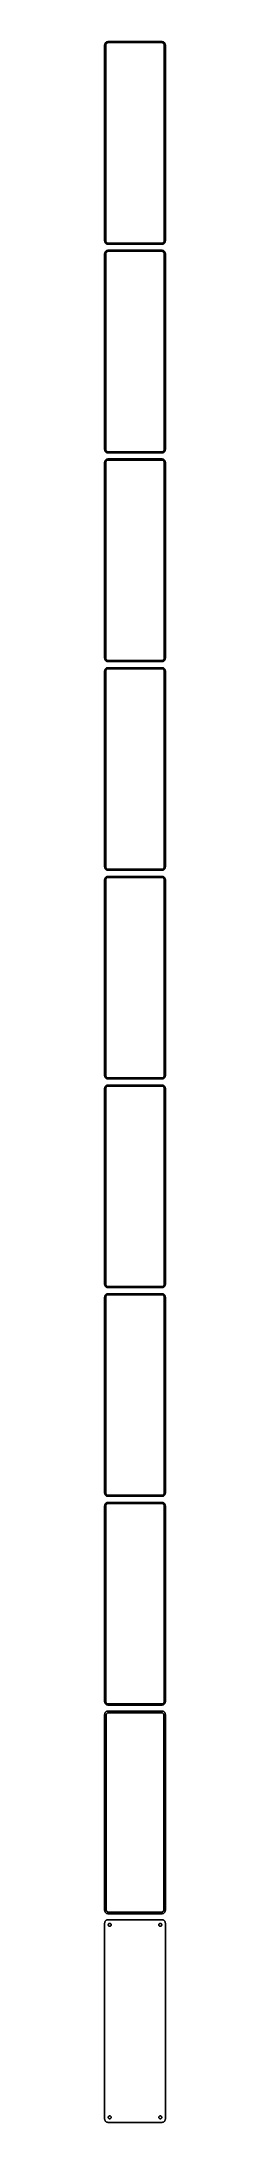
# Model space of a CAD drawing. Header units: metres. Extents: x -45 to 45, y 2940 to 6021.
import ezdxf

# ---------------------------------------------------------------- set-up
doc = ezdxf.new("R2010")
doc.units = ezdxf.units.M

msp = doc.modelspace()

# ---------------------------------------------------------------- linework, layer by layer
for p, q in [((-44.9606, 6016.63), (-45, 6016)), ((-45, 6016), (-45, 5726)), ((-44.8429, 6017.24), (-44.9606, 6016.63)), ((-44.6489, 6017.84), (-44.8429, 6017.24)), ((-44.3815, 6018.41), (-44.6489, 6017.84)), ((-44.0451, 6018.94), (-44.3815, 6018.41)), ((-43.6448, 6019.42), (-44.0451, 6018.94)), ((-43.1871, 6019.85), (-43.6448, 6019.42)), ((-43.5, 6015.5), (-43.4685, 6016)), ((-43.5, 5726.5), (-43.5, 6015.5)), ((-43.4685, 6016), (-43.3743, 6016.49)), ((-43.3743, 6016.49), (-43.2191, 6016.97)), ((-43.2191, 6016.97), (-43.0052, 6017.43)), ((-42.6791, 6020.22), (-43.1871, 6019.85)), ((-43.0052, 6017.43), (-42.7361, 6017.85)), ((-42.7361, 6017.85), (-42.4159, 6018.24)), ((-42.1289, 6020.52), (-42.6791, 6020.22)), ((-42.4159, 6018.24), (-42.0497, 6018.58)), ((-41.5451, 6020.76), (-42.1289, 6020.52)), ((-42.0497, 6018.58), (-41.6433, 6018.88)), ((-41.6433, 6018.88), (-41.2031, 6019.12)), ((-40.9369, 6020.91), (-41.5451, 6020.76)), ((-41.2031, 6019.12), (-40.7361, 6019.3)), ((-40.3139, 6020.99), (-40.9369, 6020.91)), ((-40.7361, 6019.3), (-40.2495, 6019.43)), ((40.3139, 6020.99), (-40.3139, 6020.99)), ((-40.2495, 6019.43), (-39.7512, 6019.49)), ((-39.7512, 6019.49), (39.7512, 6019.49)), ((39.7512, 6019.49), (40.2495, 6019.43)), ((40.2495, 6019.43), (40.7361, 6019.3)), ((40.9369, 6020.91), (40.3139, 6020.99)), ((40.7361, 6019.3), (41.2031, 6019.12)), ((41.5451, 6020.76), (40.9369, 6020.91)), ((41.2031, 6019.12), (41.6433, 6018.88)), ((42.1289, 6020.52), (41.5451, 6020.76)), ((41.6433, 6018.88), (42.0497, 6018.58)), ((42.0497, 6018.58), (42.4159, 6018.24)), ((42.6791, 6020.22), (42.1289, 6020.52)), ((42.4159, 6018.24), (42.7361, 6017.85)), ((43.1871, 6019.85), (42.6791, 6020.22)), ((42.7361, 6017.85), (43.0052, 6017.43)), ((43.0052, 6017.43), (43.2191, 6016.97)), ((43.6448, 6019.42), (43.1871, 6019.85)), ((43.2191, 6016.97), (43.3743, 6016.49)), ((43.3743, 6016.49), (43.4685, 6016)), ((43.4685, 6016), (43.5, 6015.5)), ((43.5, 6015.5), (43.5, 5726.5)), ((44.0451, 6018.94), (43.6448, 6019.42)), ((44.3815, 6018.41), (44.0451, 6018.94)), ((44.6489, 6017.84), (44.3815, 6018.41)), ((44.8429, 6017.24), (44.6489, 6017.84)), ((44.9606, 6016.63), (44.8429, 6017.24)), ((45, 6016), (44.9606, 6016.63)), ((45, 5726), (45, 6016)), ((-45, 5726), (-44.9606, 5725.37)), ((-44.9606, 5707.63), (-45, 5707)), ((-45, 5707), (-45, 5417)), ((-44.9606, 5725.37), (-44.8429, 5724.76)), ((-44.8429, 5708.24), (-44.9606, 5707.63)), ((-44.8429, 5724.76), (-44.6489, 5724.16)), ((-44.6489, 5708.84), (-44.8429, 5708.24)), ((-44.6489, 5724.16), (-44.3815, 5723.59)), ((-44.3815, 5709.41), (-44.6489, 5708.84)), ((-44.3815, 5723.59), (-44.0451, 5723.06)), ((-44.0451, 5709.94), (-44.3815, 5709.41)), ((-44.0451, 5723.06), (-43.6448, 5722.58)), ((-43.6448, 5710.42), (-44.0451, 5709.94)), ((-43.6448, 5722.58), (-43.1871, 5722.15)), ((-43.1871, 5710.85), (-43.6448, 5710.42)), ((-43.4685, 5726), (-43.5, 5726.5)), ((-43.5, 5706.5), (-43.4685, 5707)), ((-43.5, 5417.5), (-43.5, 5706.5)), ((-43.3743, 5725.51), (-43.4685, 5726)), ((-43.4685, 5707), (-43.3743, 5707.49)), ((-43.2191, 5725.03), (-43.3743, 5725.51)), ((-43.3743, 5707.49), (-43.2191, 5707.97)), ((-43.0052, 5724.57), (-43.2191, 5725.03)), ((-43.2191, 5707.97), (-43.0052, 5708.43)), ((-43.1871, 5722.15), (-42.6791, 5721.78)), ((-42.6791, 5711.22), (-43.1871, 5710.85)), ((-42.7361, 5724.15), (-43.0052, 5724.57)), ((-43.0052, 5708.43), (-42.7361, 5708.85)), ((-42.4159, 5723.76), (-42.7361, 5724.15)), ((-42.7361, 5708.85), (-42.4159, 5709.24)), ((-42.6791, 5721.78), (-42.1289, 5721.48)), ((-42.1289, 5711.52), (-42.6791, 5711.22)), ((-42.0497, 5723.42), (-42.4159, 5723.76)), ((-42.4159, 5709.24), (-42.0497, 5709.58)), ((-42.1289, 5721.48), (-41.5451, 5721.24)), ((-41.5451, 5711.76), (-42.1289, 5711.52)), ((-41.6433, 5723.12), (-42.0497, 5723.42)), ((-42.0497, 5709.58), (-41.6433, 5709.88)), ((-41.2031, 5722.88), (-41.6433, 5723.12)), ((-41.6433, 5709.88), (-41.2031, 5710.12)), ((-41.5451, 5721.24), (-40.9369, 5721.09)), ((-40.9369, 5711.91), (-41.5451, 5711.76)), ((-40.7361, 5722.7), (-41.2031, 5722.88)), ((-41.2031, 5710.12), (-40.7361, 5710.3)), ((-40.9369, 5721.09), (-40.3139, 5721.01)), ((-40.3139, 5711.99), (-40.9369, 5711.91)), ((-40.2495, 5722.57), (-40.7361, 5722.7)), ((-40.7361, 5710.3), (-40.2495, 5710.43)), ((-40.3139, 5721.01), (40.3139, 5721.01)), ((40.3139, 5711.99), (-40.3139, 5711.99)), ((-39.7512, 5722.51), (-40.2495, 5722.57)), ((-40.2495, 5710.43), (-39.7512, 5710.49)), ((39.7512, 5722.51), (-39.7512, 5722.51)), ((-39.7512, 5710.49), (39.7512, 5710.49)), ((40.2495, 5722.57), (39.7512, 5722.51)), ((39.7512, 5710.49), (40.2495, 5710.43)), ((40.7361, 5722.7), (40.2495, 5722.57)), ((40.2495, 5710.43), (40.7361, 5710.3)), ((40.3139, 5721.01), (40.9369, 5721.09)), ((40.9369, 5711.91), (40.3139, 5711.99)), ((41.2031, 5722.88), (40.7361, 5722.7)), ((40.7361, 5710.3), (41.2031, 5710.12)), ((40.9369, 5721.09), (41.5451, 5721.24)), ((41.5451, 5711.76), (40.9369, 5711.91)), ((41.6433, 5723.12), (41.2031, 5722.88)), ((41.2031, 5710.12), (41.6433, 5709.88)), ((41.5451, 5721.24), (42.1289, 5721.48)), ((42.1289, 5711.52), (41.5451, 5711.76)), ((42.0497, 5723.42), (41.6433, 5723.12)), ((41.6433, 5709.88), (42.0497, 5709.58)), ((42.4159, 5723.76), (42.0497, 5723.42)), ((42.0497, 5709.58), (42.4159, 5709.24)), ((42.1289, 5721.48), (42.6791, 5721.78)), ((42.6791, 5711.22), (42.1289, 5711.52)), ((42.7361, 5724.15), (42.4159, 5723.76)), ((42.4159, 5709.24), (42.7361, 5708.85)), ((42.6791, 5721.78), (43.1871, 5722.15)), ((43.1871, 5710.85), (42.6791, 5711.22)), ((43.0052, 5724.57), (42.7361, 5724.15)), ((42.7361, 5708.85), (43.0052, 5708.43)), ((43.2191, 5725.03), (43.0052, 5724.57)), ((43.0052, 5708.43), (43.2191, 5707.97)), ((43.1871, 5722.15), (43.6448, 5722.58)), ((43.6448, 5710.42), (43.1871, 5710.85)), ((43.3743, 5725.51), (43.2191, 5725.03)), ((43.2191, 5707.97), (43.3743, 5707.49)), ((43.4685, 5726), (43.3743, 5725.51)), ((43.3743, 5707.49), (43.4685, 5707)), ((43.5, 5726.5), (43.4685, 5726)), ((43.4685, 5707), (43.5, 5706.5)), ((43.5, 5706.5), (43.5, 5417.5)), ((43.6448, 5722.58), (44.0451, 5723.06)), ((44.0451, 5709.94), (43.6448, 5710.42)), ((44.0451, 5723.06), (44.3815, 5723.59)), ((44.3815, 5709.41), (44.0451, 5709.94)), ((44.3815, 5723.59), (44.6489, 5724.16)), ((44.6489, 5708.84), (44.3815, 5709.41)), ((44.6489, 5724.16), (44.8429, 5724.76)), ((44.8429, 5708.24), (44.6489, 5708.84)), ((44.8429, 5724.76), (44.9606, 5725.37)), ((44.9606, 5707.63), (44.8429, 5708.24)), ((44.9606, 5725.37), (45, 5726)), ((45, 5707), (44.9606, 5707.63)), ((45, 5417), (45, 5707)), ((-45, 5417), (-44.9606, 5416.37)), ((-44.9606, 5398.63), (-45, 5398)), ((-45, 5398), (-45, 5108)), ((-44.9606, 5416.37), (-44.8429, 5415.76)), ((-44.8429, 5399.24), (-44.9606, 5398.63)), ((-44.8429, 5415.76), (-44.6489, 5415.16)), ((-44.6489, 5399.84), (-44.8429, 5399.24)), ((-44.6489, 5415.16), (-44.3815, 5414.59)), ((-44.3815, 5400.41), (-44.6489, 5399.84)), ((-44.3815, 5414.59), (-44.0451, 5414.06)), ((-44.0451, 5400.94), (-44.3815, 5400.41)), ((-44.0451, 5414.06), (-43.6448, 5413.58)), ((-43.6448, 5401.42), (-44.0451, 5400.94)), ((-43.6448, 5413.58), (-43.1871, 5413.15)), ((-43.1871, 5401.85), (-43.6448, 5401.42)), ((-43.4685, 5417), (-43.5, 5417.5)), ((-43.5, 5397.5), (-43.4685, 5398)), ((-43.5, 5108.5), (-43.5, 5397.5)), ((-43.3743, 5416.51), (-43.4685, 5417)), ((-43.4685, 5398), (-43.3743, 5398.49)), ((-43.2191, 5416.03), (-43.3743, 5416.51)), ((-43.3743, 5398.49), (-43.2191, 5398.97)), ((-43.0052, 5415.57), (-43.2191, 5416.03)), ((-43.2191, 5398.97), (-43.0052, 5399.43)), ((-43.1871, 5413.15), (-42.6791, 5412.78)), ((-42.6791, 5402.22), (-43.1871, 5401.85)), ((-42.7361, 5415.15), (-43.0052, 5415.57)), ((-43.0052, 5399.43), (-42.7361, 5399.85)), ((-42.4159, 5414.76), (-42.7361, 5415.15)), ((-42.7361, 5399.85), (-42.4159, 5400.24)), ((-42.6791, 5412.78), (-42.1289, 5412.48)), ((-42.1289, 5402.52), (-42.6791, 5402.22)), ((-42.0497, 5414.42), (-42.4159, 5414.76)), ((-42.4159, 5400.24), (-42.0497, 5400.58)), ((-42.1289, 5412.48), (-41.5451, 5412.24)), ((-41.5451, 5402.76), (-42.1289, 5402.52)), ((-41.6433, 5414.12), (-42.0497, 5414.42)), ((-42.0497, 5400.58), (-41.6433, 5400.88)), ((-41.2031, 5413.88), (-41.6433, 5414.12)), ((-41.6433, 5400.88), (-41.2031, 5401.12)), ((-41.5451, 5412.24), (-40.9369, 5412.09)), ((-40.9369, 5402.91), (-41.5451, 5402.76)), ((-40.7361, 5413.7), (-41.2031, 5413.88)), ((-41.2031, 5401.12), (-40.7361, 5401.3)), ((-40.9369, 5412.09), (-40.3139, 5412.01)), ((-40.3139, 5402.99), (-40.9369, 5402.91)), ((-40.2495, 5413.57), (-40.7361, 5413.7)), ((-40.7361, 5401.3), (-40.2495, 5401.43)), ((-40.3139, 5412.01), (40.3139, 5412.01)), ((40.3139, 5402.99), (-40.3139, 5402.99)), ((-39.7512, 5413.51), (-40.2495, 5413.57)), ((-40.2495, 5401.43), (-39.7512, 5401.49)), ((39.7512, 5413.51), (-39.7512, 5413.51)), ((-39.7512, 5401.49), (39.7512, 5401.49)), ((40.2495, 5413.57), (39.7512, 5413.51)), ((39.7512, 5401.49), (40.2495, 5401.43)), ((40.7361, 5413.7), (40.2495, 5413.57)), ((40.2495, 5401.43), (40.7361, 5401.3)), ((40.3139, 5412.01), (40.9369, 5412.09)), ((40.9369, 5402.91), (40.3139, 5402.99)), ((41.2031, 5413.88), (40.7361, 5413.7)), ((40.7361, 5401.3), (41.2031, 5401.12)), ((40.9369, 5412.09), (41.5451, 5412.24)), ((41.5451, 5402.76), (40.9369, 5402.91)), ((41.6433, 5414.12), (41.2031, 5413.88)), ((41.2031, 5401.12), (41.6433, 5400.88)), ((41.5451, 5412.24), (42.1289, 5412.48)), ((42.1289, 5402.52), (41.5451, 5402.76)), ((42.0497, 5414.42), (41.6433, 5414.12)), ((41.6433, 5400.88), (42.0497, 5400.58)), ((42.4159, 5414.76), (42.0497, 5414.42)), ((42.0497, 5400.58), (42.4159, 5400.24)), ((42.1289, 5412.48), (42.6791, 5412.78)), ((42.6791, 5402.22), (42.1289, 5402.52)), ((42.7361, 5415.15), (42.4159, 5414.76)), ((42.4159, 5400.24), (42.7361, 5399.85)), ((42.6791, 5412.78), (43.1871, 5413.15)), ((43.1871, 5401.85), (42.6791, 5402.22)), ((43.0052, 5415.57), (42.7361, 5415.15)), ((42.7361, 5399.85), (43.0052, 5399.43)), ((43.2191, 5416.03), (43.0052, 5415.57)), ((43.0052, 5399.43), (43.2191, 5398.97)), ((43.1871, 5413.15), (43.6448, 5413.58)), ((43.6448, 5401.42), (43.1871, 5401.85)), ((43.3743, 5416.51), (43.2191, 5416.03)), ((43.2191, 5398.97), (43.3743, 5398.49)), ((43.4685, 5417), (43.3743, 5416.51)), ((43.3743, 5398.49), (43.4685, 5398)), ((43.5, 5417.5), (43.4685, 5417)), ((43.4685, 5398), (43.5, 5397.5)), ((43.5, 5397.5), (43.5, 5108.5)), ((43.6448, 5413.58), (44.0451, 5414.06)), ((44.0451, 5400.94), (43.6448, 5401.42)), ((44.0451, 5414.06), (44.3815, 5414.59)), ((44.3815, 5400.41), (44.0451, 5400.94)), ((44.3815, 5414.59), (44.6489, 5415.16)), ((44.6489, 5399.84), (44.3815, 5400.41)), ((44.6489, 5415.16), (44.8429, 5415.76)), ((44.8429, 5399.24), (44.6489, 5399.84)), ((44.8429, 5415.76), (44.9606, 5416.37)), ((44.9606, 5398.63), (44.8429, 5399.24)), ((44.9606, 5416.37), (45, 5417)), ((45, 5398), (44.9606, 5398.63)), ((45, 5108), (45, 5398)), ((-45, 5108), (-44.9606, 5107.37)), ((-44.9606, 5089.63), (-45, 5089)), ((-45, 5089), (-45, 4799)), ((-44.9606, 5107.37), (-44.8429, 5106.76)), ((-44.8429, 5090.24), (-44.9606, 5089.63)), ((-44.8429, 5106.76), (-44.6489, 5106.16)), ((-44.6489, 5090.84), (-44.8429, 5090.24)), ((-44.6489, 5106.16), (-44.3815, 5105.59)), ((-44.3815, 5091.41), (-44.6489, 5090.84)), ((-44.3815, 5105.59), (-44.0451, 5105.06)), ((-44.0451, 5091.94), (-44.3815, 5091.41)), ((-44.0451, 5105.06), (-43.6448, 5104.58)), ((-43.6448, 5092.42), (-44.0451, 5091.94)), ((-43.6448, 5104.58), (-43.1871, 5104.15)), ((-43.1871, 5092.85), (-43.6448, 5092.42)), ((-43.4685, 5108), (-43.5, 5108.5)), ((-43.5, 5088.5), (-43.4685, 5089)), ((-43.5, 4799.5), (-43.5, 5088.5)), ((-43.3743, 5107.51), (-43.4685, 5108)), ((-43.4685, 5089), (-43.3743, 5089.49)), ((-43.2191, 5107.03), (-43.3743, 5107.51)), ((-43.3743, 5089.49), (-43.2191, 5089.97)), ((-43.0052, 5106.57), (-43.2191, 5107.03)), ((-43.2191, 5089.97), (-43.0052, 5090.43)), ((-43.1871, 5104.15), (-42.6791, 5103.78)), ((-42.6791, 5093.22), (-43.1871, 5092.85)), ((-42.7361, 5106.15), (-43.0052, 5106.57)), ((-43.0052, 5090.43), (-42.7361, 5090.85)), ((-42.4159, 5105.76), (-42.7361, 5106.15)), ((-42.7361, 5090.85), (-42.4159, 5091.24)), ((-42.6791, 5103.78), (-42.1289, 5103.48)), ((-42.1289, 5093.52), (-42.6791, 5093.22)), ((-42.0497, 5105.42), (-42.4159, 5105.76)), ((-42.4159, 5091.24), (-42.0497, 5091.58)), ((-42.1289, 5103.48), (-41.5451, 5103.24)), ((-41.5451, 5093.76), (-42.1289, 5093.52)), ((-41.6433, 5105.12), (-42.0497, 5105.42)), ((-42.0497, 5091.58), (-41.6433, 5091.88)), ((-41.2031, 5104.88), (-41.6433, 5105.12)), ((-41.6433, 5091.88), (-41.2031, 5092.12)), ((-41.5451, 5103.24), (-40.9369, 5103.09)), ((-40.9369, 5093.91), (-41.5451, 5093.76)), ((-40.7361, 5104.7), (-41.2031, 5104.88)), ((-41.2031, 5092.12), (-40.7361, 5092.3)), ((-40.9369, 5103.09), (-40.3139, 5103.01)), ((-40.3139, 5093.99), (-40.9369, 5093.91)), ((-40.2495, 5104.57), (-40.7361, 5104.7)), ((-40.7361, 5092.3), (-40.2495, 5092.43)), ((-40.3139, 5103.01), (40.3139, 5103.01)), ((40.3139, 5093.99), (-40.3139, 5093.99)), ((-39.7512, 5104.51), (-40.2495, 5104.57)), ((-40.2495, 5092.43), (-39.7512, 5092.49)), ((39.7512, 5104.51), (-39.7512, 5104.51)), ((-39.7512, 5092.49), (39.7512, 5092.49)), ((40.2495, 5104.57), (39.7512, 5104.51)), ((39.7512, 5092.49), (40.2495, 5092.43)), ((40.7361, 5104.7), (40.2495, 5104.57)), ((40.2495, 5092.43), (40.7361, 5092.3)), ((40.3139, 5103.01), (40.9369, 5103.09)), ((40.9369, 5093.91), (40.3139, 5093.99)), ((41.2031, 5104.88), (40.7361, 5104.7)), ((40.7361, 5092.3), (41.2031, 5092.12)), ((40.9369, 5103.09), (41.5451, 5103.24)), ((41.5451, 5093.76), (40.9369, 5093.91)), ((41.6433, 5105.12), (41.2031, 5104.88)), ((41.2031, 5092.12), (41.6433, 5091.88)), ((41.5451, 5103.24), (42.1289, 5103.48)), ((42.1289, 5093.52), (41.5451, 5093.76)), ((42.0497, 5105.42), (41.6433, 5105.12)), ((41.6433, 5091.88), (42.0497, 5091.58)), ((42.4159, 5105.76), (42.0497, 5105.42)), ((42.0497, 5091.58), (42.4159, 5091.24)), ((42.1289, 5103.48), (42.6791, 5103.78)), ((42.6791, 5093.22), (42.1289, 5093.52)), ((42.7361, 5106.15), (42.4159, 5105.76)), ((42.4159, 5091.24), (42.7361, 5090.85)), ((42.6791, 5103.78), (43.1871, 5104.15)), ((43.1871, 5092.85), (42.6791, 5093.22)), ((43.0052, 5106.57), (42.7361, 5106.15)), ((42.7361, 5090.85), (43.0052, 5090.43)), ((43.2191, 5107.03), (43.0052, 5106.57)), ((43.0052, 5090.43), (43.2191, 5089.97)), ((43.1871, 5104.15), (43.6448, 5104.58)), ((43.6448, 5092.42), (43.1871, 5092.85)), ((43.3743, 5107.51), (43.2191, 5107.03)), ((43.2191, 5089.97), (43.3743, 5089.49)), ((43.4685, 5108), (43.3743, 5107.51)), ((43.3743, 5089.49), (43.4685, 5089)), ((43.5, 5108.5), (43.4685, 5108)), ((43.4685, 5089), (43.5, 5088.5)), ((43.5, 5088.5), (43.5, 4799.5)), ((43.6448, 5104.58), (44.0451, 5105.06)), ((44.0451, 5091.94), (43.6448, 5092.42)), ((44.0451, 5105.06), (44.3815, 5105.59)), ((44.3815, 5091.41), (44.0451, 5091.94)), ((44.3815, 5105.59), (44.6489, 5106.16)), ((44.6489, 5090.84), (44.3815, 5091.41)), ((44.6489, 5106.16), (44.8429, 5106.76)), ((44.8429, 5090.24), (44.6489, 5090.84)), ((44.8429, 5106.76), (44.9606, 5107.37)), ((44.9606, 5089.63), (44.8429, 5090.24)), ((44.9606, 5107.37), (45, 5108)), ((45, 5089), (44.9606, 5089.63)), ((45, 4799), (45, 5089)), ((-45, 4799), (-44.9606, 4798.37)), ((-44.9606, 4780.63), (-45, 4780)), ((-45, 4780), (-45, 4490)), ((-44.9606, 4798.37), (-44.8429, 4797.76)), ((-44.8429, 4781.24), (-44.9606, 4780.63)), ((-44.8429, 4797.76), (-44.6489, 4797.16)), ((-44.6489, 4781.84), (-44.8429, 4781.24)), ((-44.6489, 4797.16), (-44.3815, 4796.59)), ((-44.3815, 4782.41), (-44.6489, 4781.84)), ((-44.3815, 4796.59), (-44.0451, 4796.06)), ((-44.0451, 4782.94), (-44.3815, 4782.41)), ((-44.0451, 4796.06), (-43.6448, 4795.58)), ((-43.6448, 4783.42), (-44.0451, 4782.94)), ((-43.6448, 4795.58), (-43.1871, 4795.15)), ((-43.1871, 4783.85), (-43.6448, 4783.42)), ((-43.4685, 4799), (-43.5, 4799.5)), ((-43.5, 4779.5), (-43.4685, 4780)), ((-43.5, 4490.5), (-43.5, 4779.5)), ((-43.3743, 4798.51), (-43.4685, 4799)), ((-43.4685, 4780), (-43.3743, 4780.49)), ((-43.2191, 4798.03), (-43.3743, 4798.51)), ((-43.3743, 4780.49), (-43.2191, 4780.97)), ((-43.0052, 4797.57), (-43.2191, 4798.03)), ((-43.2191, 4780.97), (-43.0052, 4781.43)), ((-43.1871, 4795.15), (-42.6791, 4794.78)), ((-42.6791, 4784.22), (-43.1871, 4783.85)), ((-42.7361, 4797.15), (-43.0052, 4797.57)), ((-43.0052, 4781.43), (-42.7361, 4781.85)), ((-42.4159, 4796.76), (-42.7361, 4797.15)), ((-42.7361, 4781.85), (-42.4159, 4782.24)), ((-42.6791, 4794.78), (-42.1289, 4794.48)), ((-42.1289, 4784.52), (-42.6791, 4784.22)), ((-42.0497, 4796.42), (-42.4159, 4796.76)), ((-42.4159, 4782.24), (-42.0497, 4782.58)), ((-42.1289, 4794.48), (-41.5451, 4794.24)), ((-41.5451, 4784.76), (-42.1289, 4784.52)), ((-41.6433, 4796.12), (-42.0497, 4796.42)), ((-42.0497, 4782.58), (-41.6433, 4782.88)), ((-41.2031, 4795.88), (-41.6433, 4796.12)), ((-41.6433, 4782.88), (-41.2031, 4783.12)), ((-41.5451, 4794.24), (-40.9369, 4794.09)), ((-40.9369, 4784.91), (-41.5451, 4784.76)), ((-40.7361, 4795.7), (-41.2031, 4795.88)), ((-41.2031, 4783.12), (-40.7361, 4783.3)), ((-40.9369, 4794.09), (-40.3139, 4794.01)), ((-40.3139, 4784.99), (-40.9369, 4784.91)), ((-40.2495, 4795.57), (-40.7361, 4795.7)), ((-40.7361, 4783.3), (-40.2495, 4783.43)), ((-40.3139, 4794.01), (40.3139, 4794.01)), ((40.3139, 4784.99), (-40.3139, 4784.99)), ((-39.7512, 4795.51), (-40.2495, 4795.57)), ((-40.2495, 4783.43), (-39.7512, 4783.49)), ((39.7512, 4795.51), (-39.7512, 4795.51)), ((-39.7512, 4783.49), (39.7512, 4783.49)), ((40.2495, 4795.57), (39.7512, 4795.51)), ((39.7512, 4783.49), (40.2495, 4783.43)), ((40.7361, 4795.7), (40.2495, 4795.57)), ((40.2495, 4783.43), (40.7361, 4783.3)), ((40.3139, 4794.01), (40.9369, 4794.09)), ((40.9369, 4784.91), (40.3139, 4784.99)), ((41.2031, 4795.88), (40.7361, 4795.7)), ((40.7361, 4783.3), (41.2031, 4783.12)), ((40.9369, 4794.09), (41.5451, 4794.24)), ((41.5451, 4784.76), (40.9369, 4784.91)), ((41.6433, 4796.12), (41.2031, 4795.88)), ((41.2031, 4783.12), (41.6433, 4782.88)), ((41.5451, 4794.24), (42.1289, 4794.48)), ((42.1289, 4784.52), (41.5451, 4784.76)), ((42.0497, 4796.42), (41.6433, 4796.12)), ((41.6433, 4782.88), (42.0497, 4782.58)), ((42.4159, 4796.76), (42.0497, 4796.42)), ((42.0497, 4782.58), (42.4159, 4782.24)), ((42.1289, 4794.48), (42.6791, 4794.78)), ((42.6791, 4784.22), (42.1289, 4784.52)), ((42.7361, 4797.15), (42.4159, 4796.76)), ((42.4159, 4782.24), (42.7361, 4781.85)), ((42.6791, 4794.78), (43.1871, 4795.15)), ((43.1871, 4783.85), (42.6791, 4784.22)), ((43.0052, 4797.57), (42.7361, 4797.15)), ((42.7361, 4781.85), (43.0052, 4781.43)), ((43.2191, 4798.03), (43.0052, 4797.57)), ((43.0052, 4781.43), (43.2191, 4780.97)), ((43.1871, 4795.15), (43.6448, 4795.58)), ((43.6448, 4783.42), (43.1871, 4783.85)), ((43.3743, 4798.51), (43.2191, 4798.03)), ((43.2191, 4780.97), (43.3743, 4780.49)), ((43.4685, 4799), (43.3743, 4798.51)), ((43.3743, 4780.49), (43.4685, 4780)), ((43.5, 4799.5), (43.4685, 4799)), ((43.4685, 4780), (43.5, 4779.5)), ((43.5, 4779.5), (43.5, 4490.5)), ((43.6448, 4795.58), (44.0451, 4796.06)), ((44.0451, 4782.94), (43.6448, 4783.42)), ((44.0451, 4796.06), (44.3815, 4796.59)), ((44.3815, 4782.41), (44.0451, 4782.94)), ((44.3815, 4796.59), (44.6489, 4797.16)), ((44.6489, 4781.84), (44.3815, 4782.41)), ((44.6489, 4797.16), (44.8429, 4797.76)), ((44.8429, 4781.24), (44.6489, 4781.84)), ((44.8429, 4797.76), (44.9606, 4798.37)), ((44.9606, 4780.63), (44.8429, 4781.24)), ((44.9606, 4798.37), (45, 4799)), ((45, 4780), (44.9606, 4780.63)), ((45, 4490), (45, 4780)), ((-45, 4490), (-44.9606, 4489.37)), ((-44.9606, 4471.63), (-45, 4471)), ((-45, 4471), (-45, 4181)), ((-44.9606, 4489.37), (-44.8429, 4488.76)), ((-44.8429, 4472.24), (-44.9606, 4471.63)), ((-44.8429, 4488.76), (-44.6489, 4488.16)), ((-44.6489, 4472.84), (-44.8429, 4472.24)), ((-44.6489, 4488.16), (-44.3815, 4487.59)), ((-44.3815, 4473.41), (-44.6489, 4472.84)), ((-44.3815, 4487.59), (-44.0451, 4487.06)), ((-44.0451, 4473.94), (-44.3815, 4473.41)), ((-44.0451, 4487.06), (-43.6448, 4486.58)), ((-43.6448, 4474.42), (-44.0451, 4473.94)), ((-43.6448, 4486.58), (-43.1871, 4486.15)), ((-43.1871, 4474.85), (-43.6448, 4474.42)), ((-43.4685, 4490), (-43.5, 4490.5)), ((-43.5, 4470.5), (-43.4685, 4471)), ((-43.5, 4181.5), (-43.5, 4470.5)), ((-43.3743, 4489.51), (-43.4685, 4490)), ((-43.4685, 4471), (-43.3743, 4471.49)), ((-43.2191, 4489.03), (-43.3743, 4489.51)), ((-43.3743, 4471.49), (-43.2191, 4471.97)), ((-43.0052, 4488.57), (-43.2191, 4489.03)), ((-43.2191, 4471.97), (-43.0052, 4472.43)), ((-43.1871, 4486.15), (-42.6791, 4485.78)), ((-42.6791, 4475.22), (-43.1871, 4474.85)), ((-42.7361, 4488.15), (-43.0052, 4488.57)), ((-43.0052, 4472.43), (-42.7361, 4472.85)), ((-42.4159, 4487.76), (-42.7361, 4488.15)), ((-42.7361, 4472.85), (-42.4159, 4473.24)), ((-42.6791, 4485.78), (-42.1289, 4485.48)), ((-42.1289, 4475.52), (-42.6791, 4475.22)), ((-42.0497, 4487.42), (-42.4159, 4487.76)), ((-42.4159, 4473.24), (-42.0497, 4473.58)), ((-42.1289, 4485.48), (-41.5451, 4485.24)), ((-41.5451, 4475.76), (-42.1289, 4475.52)), ((-41.6433, 4487.12), (-42.0497, 4487.42)), ((-42.0497, 4473.58), (-41.6433, 4473.88)), ((-41.2031, 4486.88), (-41.6433, 4487.12)), ((-41.6433, 4473.88), (-41.2031, 4474.12)), ((-41.5451, 4485.24), (-40.9369, 4485.09)), ((-40.9369, 4475.91), (-41.5451, 4475.76)), ((-40.7361, 4486.7), (-41.2031, 4486.88)), ((-41.2031, 4474.12), (-40.7361, 4474.3)), ((-40.9369, 4485.09), (-40.3139, 4485.01)), ((-40.3139, 4475.99), (-40.9369, 4475.91)), ((-40.2495, 4486.57), (-40.7361, 4486.7)), ((-40.7361, 4474.3), (-40.2495, 4474.43)), ((-40.3139, 4485.01), (40.3139, 4485.01)), ((40.3139, 4475.99), (-40.3139, 4475.99)), ((-39.7512, 4486.51), (-40.2495, 4486.57)), ((-40.2495, 4474.43), (-39.7512, 4474.49)), ((39.7512, 4486.51), (-39.7512, 4486.51)), ((-39.7512, 4474.49), (39.7512, 4474.49)), ((40.2495, 4486.57), (39.7512, 4486.51)), ((39.7512, 4474.49), (40.2495, 4474.43)), ((40.7361, 4486.7), (40.2495, 4486.57)), ((40.2495, 4474.43), (40.7361, 4474.3)), ((40.3139, 4485.01), (40.9369, 4485.09)), ((40.9369, 4475.91), (40.3139, 4475.99)), ((41.2031, 4486.88), (40.7361, 4486.7)), ((40.7361, 4474.3), (41.2031, 4474.12)), ((40.9369, 4485.09), (41.5451, 4485.24)), ((41.5451, 4475.76), (40.9369, 4475.91)), ((41.6433, 4487.12), (41.2031, 4486.88)), ((41.2031, 4474.12), (41.6433, 4473.88)), ((41.5451, 4485.24), (42.1289, 4485.48)), ((42.1289, 4475.52), (41.5451, 4475.76)), ((42.0497, 4487.42), (41.6433, 4487.12)), ((41.6433, 4473.88), (42.0497, 4473.58)), ((42.4159, 4487.76), (42.0497, 4487.42)), ((42.0497, 4473.58), (42.4159, 4473.24)), ((42.1289, 4485.48), (42.6791, 4485.78)), ((42.6791, 4475.22), (42.1289, 4475.52)), ((42.7361, 4488.15), (42.4159, 4487.76)), ((42.4159, 4473.24), (42.7361, 4472.85)), ((42.6791, 4485.78), (43.1871, 4486.15)), ((43.1871, 4474.85), (42.6791, 4475.22)), ((43.0052, 4488.57), (42.7361, 4488.15)), ((42.7361, 4472.85), (43.0052, 4472.43)), ((43.2191, 4489.03), (43.0052, 4488.57)), ((43.0052, 4472.43), (43.2191, 4471.97)), ((43.1871, 4486.15), (43.6448, 4486.58)), ((43.6448, 4474.42), (43.1871, 4474.85)), ((43.3743, 4489.51), (43.2191, 4489.03)), ((43.2191, 4471.97), (43.3743, 4471.49)), ((43.4685, 4490), (43.3743, 4489.51)), ((43.3743, 4471.49), (43.4685, 4471)), ((43.5, 4490.5), (43.4685, 4490)), ((43.4685, 4471), (43.5, 4470.5)), ((43.5, 4470.5), (43.5, 4181.5)), ((43.6448, 4486.58), (44.0451, 4487.06)), ((44.0451, 4473.94), (43.6448, 4474.42)), ((44.0451, 4487.06), (44.3815, 4487.59)), ((44.3815, 4473.41), (44.0451, 4473.94)), ((44.3815, 4487.59), (44.6489, 4488.16)), ((44.6489, 4472.84), (44.3815, 4473.41)), ((44.6489, 4488.16), (44.8429, 4488.76)), ((44.8429, 4472.24), (44.6489, 4472.84)), ((44.8429, 4488.76), (44.9606, 4489.37)), ((44.9606, 4471.63), (44.8429, 4472.24)), ((44.9606, 4489.37), (45, 4490)), ((45, 4471), (44.9606, 4471.63)), ((45, 4181), (45, 4471)), ((-45, 4181), (-44.9606, 4180.37)), ((-44.9606, 4162.63), (-45, 4162)), ((-45, 4162), (-45, 3872)), ((-44.9606, 4180.37), (-44.8429, 4179.76)), ((-44.8429, 4163.24), (-44.9606, 4162.63)), ((-44.8429, 4179.76), (-44.6489, 4179.16)), ((-44.6489, 4163.84), (-44.8429, 4163.24)), ((-44.6489, 4179.16), (-44.3815, 4178.59)), ((-44.3815, 4164.41), (-44.6489, 4163.84)), ((-44.3815, 4178.59), (-44.0451, 4178.06)), ((-44.0451, 4164.94), (-44.3815, 4164.41)), ((-44.0451, 4178.06), (-43.6448, 4177.58)), ((-43.6448, 4165.42), (-44.0451, 4164.94)), ((-43.6448, 4177.58), (-43.1871, 4177.15)), ((-43.1871, 4165.85), (-43.6448, 4165.42)), ((-43.4685, 4181), (-43.5, 4181.5)), ((-43.5, 4161.5), (-43.4685, 4162)), ((-43.5, 3872.5), (-43.5, 4161.5)), ((-43.3743, 4180.51), (-43.4685, 4181)), ((-43.4685, 4162), (-43.3743, 4162.49)), ((-43.2191, 4180.03), (-43.3743, 4180.51)), ((-43.3743, 4162.49), (-43.2191, 4162.97)), ((-43.0052, 4179.57), (-43.2191, 4180.03)), ((-43.2191, 4162.97), (-43.0052, 4163.43)), ((-43.1871, 4177.15), (-42.6791, 4176.78)), ((-42.6791, 4166.22), (-43.1871, 4165.85)), ((-42.7361, 4179.15), (-43.0052, 4179.57)), ((-43.0052, 4163.43), (-42.7361, 4163.85)), ((-42.4159, 4178.76), (-42.7361, 4179.15)), ((-42.7361, 4163.85), (-42.4159, 4164.24)), ((-42.6791, 4176.78), (-42.1289, 4176.48)), ((-42.1289, 4166.52), (-42.6791, 4166.22)), ((-42.0497, 4178.42), (-42.4159, 4178.76)), ((-42.4159, 4164.24), (-42.0497, 4164.58)), ((-42.1289, 4176.48), (-41.5451, 4176.24)), ((-41.5451, 4166.76), (-42.1289, 4166.52)), ((-41.6433, 4178.12), (-42.0497, 4178.42)), ((-42.0497, 4164.58), (-41.6433, 4164.88)), ((-41.2031, 4177.88), (-41.6433, 4178.12)), ((-41.6433, 4164.88), (-41.2031, 4165.12)), ((-41.5451, 4176.24), (-40.9369, 4176.09)), ((-40.9369, 4166.91), (-41.5451, 4166.76)), ((-40.7361, 4177.7), (-41.2031, 4177.88)), ((-41.2031, 4165.12), (-40.7361, 4165.3)), ((-40.9369, 4176.09), (-40.3139, 4176.01)), ((-40.3139, 4166.99), (-40.9369, 4166.91)), ((-40.2495, 4177.57), (-40.7361, 4177.7)), ((-40.7361, 4165.3), (-40.2495, 4165.43)), ((-40.3139, 4176.01), (40.3139, 4176.01)), ((40.3139, 4166.99), (-40.3139, 4166.99)), ((-39.7512, 4177.51), (-40.2495, 4177.57)), ((-40.2495, 4165.43), (-39.7512, 4165.49)), ((39.7512, 4177.51), (-39.7512, 4177.51)), ((-39.7512, 4165.49), (39.7512, 4165.49)), ((40.2495, 4177.57), (39.7512, 4177.51)), ((39.7512, 4165.49), (40.2495, 4165.43)), ((40.7361, 4177.7), (40.2495, 4177.57)), ((40.2495, 4165.43), (40.7361, 4165.3)), ((40.3139, 4176.01), (40.9369, 4176.09)), ((40.9369, 4166.91), (40.3139, 4166.99)), ((41.2031, 4177.88), (40.7361, 4177.7)), ((40.7361, 4165.3), (41.2031, 4165.12)), ((40.9369, 4176.09), (41.5451, 4176.24)), ((41.5451, 4166.76), (40.9369, 4166.91)), ((41.6433, 4178.12), (41.2031, 4177.88)), ((41.2031, 4165.12), (41.6433, 4164.88)), ((41.5451, 4176.24), (42.1289, 4176.48)), ((42.1289, 4166.52), (41.5451, 4166.76)), ((42.0497, 4178.42), (41.6433, 4178.12)), ((41.6433, 4164.88), (42.0497, 4164.58)), ((42.4159, 4178.76), (42.0497, 4178.42)), ((42.0497, 4164.58), (42.4159, 4164.24)), ((42.1289, 4176.48), (42.6791, 4176.78)), ((42.6791, 4166.22), (42.1289, 4166.52)), ((42.7361, 4179.15), (42.4159, 4178.76)), ((42.4159, 4164.24), (42.7361, 4163.85)), ((42.6791, 4176.78), (43.1871, 4177.15)), ((43.1871, 4165.85), (42.6791, 4166.22)), ((43.0052, 4179.57), (42.7361, 4179.15)), ((42.7361, 4163.85), (43.0052, 4163.43)), ((43.2191, 4180.03), (43.0052, 4179.57)), ((43.0052, 4163.43), (43.2191, 4162.97)), ((43.1871, 4177.15), (43.6448, 4177.58)), ((43.6448, 4165.42), (43.1871, 4165.85)), ((43.3743, 4180.51), (43.2191, 4180.03)), ((43.2191, 4162.97), (43.3743, 4162.49)), ((43.4685, 4181), (43.3743, 4180.51)), ((43.3743, 4162.49), (43.4685, 4162)), ((43.5, 4181.5), (43.4685, 4181)), ((43.4685, 4162), (43.5, 4161.5)), ((43.5, 4161.5), (43.5, 3872.5)), ((43.6448, 4177.58), (44.0451, 4178.06)), ((44.0451, 4164.94), (43.6448, 4165.42)), ((44.0451, 4178.06), (44.3815, 4178.59)), ((44.3815, 4164.41), (44.0451, 4164.94)), ((44.3815, 4178.59), (44.6489, 4179.16)), ((44.6489, 4163.84), (44.3815, 4164.41)), ((44.6489, 4179.16), (44.8429, 4179.76)), ((44.8429, 4163.24), (44.6489, 4163.84)), ((44.8429, 4179.76), (44.9606, 4180.37)), ((44.9606, 4162.63), (44.8429, 4163.24)), ((44.9606, 4180.37), (45, 4181)), ((45, 4162), (44.9606, 4162.63)), ((45, 3872), (45, 4162)), ((-45, 3872), (-44.9606, 3871.37)), ((-44.9606, 3853.63), (-45, 3853)), ((-45, 3853), (-45, 3563)), ((-44.9606, 3871.37), (-44.8429, 3870.76)), ((-44.8429, 3854.24), (-44.9606, 3853.63)), ((-44.8429, 3870.76), (-44.6489, 3870.16)), ((-44.6489, 3854.84), (-44.8429, 3854.24)), ((-44.6489, 3870.16), (-44.3815, 3869.59)), ((-44.3815, 3855.41), (-44.6489, 3854.84)), ((-44.3815, 3869.59), (-44.0451, 3869.06)), ((-44.0451, 3855.94), (-44.3815, 3855.41)), ((-44.0451, 3869.06), (-43.6448, 3868.58)), ((-43.6448, 3856.42), (-44.0451, 3855.94)), ((-43.6448, 3868.58), (-43.1871, 3868.15)), ((-43.1871, 3856.85), (-43.6448, 3856.42)), ((-43.4685, 3872), (-43.5, 3872.5)), ((-43.5, 3852.5), (-43.4685, 3853)), ((-43.5, 3563.5), (-43.5, 3852.5)), ((-43.3743, 3871.51), (-43.4685, 3872)), ((-43.4685, 3853), (-43.3743, 3853.49)), ((-43.2191, 3871.03), (-43.3743, 3871.51)), ((-43.3743, 3853.49), (-43.2191, 3853.97)), ((-43.0052, 3870.57), (-43.2191, 3871.03)), ((-43.2191, 3853.97), (-43.0052, 3854.43)), ((-43.1871, 3868.15), (-42.6791, 3867.78)), ((-42.6791, 3857.22), (-43.1871, 3856.85)), ((-42.7361, 3870.15), (-43.0052, 3870.57)), ((-43.0052, 3854.43), (-42.7361, 3854.85)), ((-42.4159, 3869.76), (-42.7361, 3870.15)), ((-42.7361, 3854.85), (-42.4159, 3855.24)), ((-42.6791, 3867.78), (-42.1289, 3867.48)), ((-42.1289, 3857.52), (-42.6791, 3857.22)), ((-42.0497, 3869.42), (-42.4159, 3869.76)), ((-42.4159, 3855.24), (-42.0497, 3855.58)), ((-42.1289, 3867.48), (-41.5451, 3867.24)), ((-41.5451, 3857.76), (-42.1289, 3857.52)), ((-41.6433, 3869.12), (-42.0497, 3869.42)), ((-42.0497, 3855.58), (-41.6433, 3855.88)), ((-41.2031, 3868.88), (-41.6433, 3869.12)), ((-41.6433, 3855.88), (-41.2031, 3856.12)), ((-41.5451, 3867.24), (-40.9369, 3867.09)), ((-40.9369, 3857.91), (-41.5451, 3857.76)), ((-40.7361, 3868.7), (-41.2031, 3868.88)), ((-41.2031, 3856.12), (-40.7361, 3856.3)), ((-40.9369, 3867.09), (-40.3139, 3867.01)), ((-40.3139, 3857.99), (-40.9369, 3857.91)), ((-40.2495, 3868.57), (-40.7361, 3868.7)), ((-40.7361, 3856.3), (-40.2495, 3856.43)), ((-40.3139, 3867.01), (40.3139, 3867.01)), ((40.3139, 3857.99), (-40.3139, 3857.99)), ((-39.7512, 3868.51), (-40.2495, 3868.57)), ((-40.2495, 3856.43), (-39.7512, 3856.49)), ((39.7512, 3868.51), (-39.7512, 3868.51)), ((-39.7512, 3856.49), (39.7512, 3856.49)), ((40.2495, 3868.57), (39.7512, 3868.51)), ((39.7512, 3856.49), (40.2495, 3856.43)), ((40.7361, 3868.7), (40.2495, 3868.57)), ((40.2495, 3856.43), (40.7361, 3856.3)), ((40.3139, 3867.01), (40.9369, 3867.09)), ((40.9369, 3857.91), (40.3139, 3857.99)), ((41.2031, 3868.88), (40.7361, 3868.7)), ((40.7361, 3856.3), (41.2031, 3856.12)), ((40.9369, 3867.09), (41.5451, 3867.24)), ((41.5451, 3857.76), (40.9369, 3857.91)), ((41.6433, 3869.12), (41.2031, 3868.88)), ((41.2031, 3856.12), (41.6433, 3855.88)), ((41.5451, 3867.24), (42.1289, 3867.48)), ((42.1289, 3857.52), (41.5451, 3857.76)), ((42.0497, 3869.42), (41.6433, 3869.12)), ((41.6433, 3855.88), (42.0497, 3855.58)), ((42.4159, 3869.76), (42.0497, 3869.42)), ((42.0497, 3855.58), (42.4159, 3855.24)), ((42.1289, 3867.48), (42.6791, 3867.78)), ((42.6791, 3857.22), (42.1289, 3857.52)), ((42.7361, 3870.15), (42.4159, 3869.76)), ((42.4159, 3855.24), (42.7361, 3854.85)), ((42.6791, 3867.78), (43.1871, 3868.15)), ((43.1871, 3856.85), (42.6791, 3857.22)), ((43.0052, 3870.57), (42.7361, 3870.15)), ((42.7361, 3854.85), (43.0052, 3854.43)), ((43.2191, 3871.03), (43.0052, 3870.57)), ((43.0052, 3854.43), (43.2191, 3853.97)), ((43.1871, 3868.15), (43.6448, 3868.58)), ((43.6448, 3856.42), (43.1871, 3856.85)), ((43.3743, 3871.51), (43.2191, 3871.03)), ((43.2191, 3853.97), (43.3743, 3853.49)), ((43.4685, 3872), (43.3743, 3871.51)), ((43.3743, 3853.49), (43.4685, 3853)), ((43.5, 3872.5), (43.4685, 3872)), ((43.4685, 3853), (43.5, 3852.5)), ((43.5, 3852.5), (43.5, 3563.5)), ((43.6448, 3868.58), (44.0451, 3869.06)), ((44.0451, 3855.94), (43.6448, 3856.42)), ((44.0451, 3869.06), (44.3815, 3869.59)), ((44.3815, 3855.41), (44.0451, 3855.94)), ((44.3815, 3869.59), (44.6489, 3870.16)), ((44.6489, 3854.84), (44.3815, 3855.41)), ((44.6489, 3870.16), (44.8429, 3870.76)), ((44.8429, 3854.24), (44.6489, 3854.84)), ((44.8429, 3870.76), (44.9606, 3871.37)), ((44.9606, 3853.63), (44.8429, 3854.24)), ((44.9606, 3871.37), (45, 3872)), ((45, 3853), (44.9606, 3853.63)), ((45, 3563), (45, 3853)), ((-45, 3563), (-44.9606, 3562.37)), ((-44.9606, 3544.63), (-45, 3544)), ((-45, 3544), (-45, 3254)), ((-44.9606, 3562.37), (-44.8429, 3561.76)), ((-44.8429, 3545.24), (-44.9606, 3544.63)), ((-44.8429, 3561.76), (-44.6489, 3561.16)), ((-44.6489, 3545.84), (-44.8429, 3545.24)), ((-44.6489, 3561.16), (-44.3815, 3560.59)), ((-44.3815, 3546.41), (-44.6489, 3545.84)), ((-44.3815, 3560.59), (-44.0451, 3560.06)), ((-44.0451, 3546.94), (-44.3815, 3546.41)), ((-44.0451, 3560.06), (-43.6448, 3559.58)), ((-43.6448, 3547.42), (-44.0451, 3546.94)), ((-43.6448, 3559.58), (-43.1871, 3559.15)), ((-43.1871, 3547.85), (-43.6448, 3547.42)), ((-43.4685, 3563), (-43.5, 3563.5)), ((-43.3743, 3562.51), (-43.4685, 3563)), ((-43.2191, 3562.03), (-43.3743, 3562.51)), ((-43.0052, 3561.57), (-43.2191, 3562.03)), ((-43.1871, 3559.15), (-42.6791, 3558.78)), ((-42.6791, 3548.22), (-43.1871, 3547.85)), ((-42.7361, 3561.15), (-43.0052, 3561.57)), ((-42.4159, 3560.76), (-42.7361, 3561.15)), ((-42.6791, 3558.78), (-42.1289, 3558.48)), ((-42.1289, 3548.52), (-42.6791, 3548.22)), ((-42.6129, 3543.5), (-42.5884, 3543.89)), ((-42.6129, 3254.5), (-42.6129, 3543.5)), ((-42.5884, 3543.89), (-42.5151, 3544.27)), ((-42.5151, 3544.27), (-42.3943, 3544.65)), ((-42.0497, 3560.42), (-42.4159, 3560.76)), ((-42.3943, 3544.65), (-42.2279, 3545)), ((-42.2279, 3545), (-42.0184, 3545.33)), ((-42.1289, 3558.48), (-41.5451, 3558.24)), ((-41.5451, 3548.76), (-42.1289, 3548.52)), ((-41.6433, 3560.12), (-42.0497, 3560.42)), ((-42.0184, 3545.33), (-41.7692, 3545.63)), ((-41.7692, 3545.63), (-41.4842, 3545.9)), ((-41.2031, 3559.88), (-41.6433, 3560.12)), ((-41.5451, 3558.24), (-40.9369, 3558.09)), ((-40.9369, 3548.91), (-41.5451, 3548.76)), ((-41.4842, 3545.9), (-41.168, 3546.13)), ((-40.7361, 3559.7), (-41.2031, 3559.88)), ((-41.168, 3546.13), (-40.8254, 3546.32)), ((-40.9369, 3558.09), (-40.3139, 3558.01)), ((-40.3139, 3548.99), (-40.9369, 3548.91)), ((-40.8254, 3546.32), (-40.4619, 3546.46)), ((-40.2495, 3559.57), (-40.7361, 3559.7)), ((-40.4619, 3546.46), (-40.0833, 3546.56)), ((-40.3139, 3558.01), (40.3139, 3558.01)), ((40.3139, 3548.99), (-40.3139, 3548.99)), ((-39.7512, 3559.51), (-40.2495, 3559.57)), ((-40.0833, 3546.56), (-39.6954, 3546.61)), ((39.7512, 3559.51), (-39.7512, 3559.51)), ((-39.6954, 3546.61), (39.6954, 3546.61)), ((39.6954, 3546.61), (40.0833, 3546.56)), ((40.2495, 3559.57), (39.7512, 3559.51)), ((40.0833, 3546.56), (40.4619, 3546.46)), ((40.7361, 3559.7), (40.2495, 3559.57)), ((40.3139, 3558.01), (40.9369, 3558.09)), ((40.9369, 3548.91), (40.3139, 3548.99)), ((40.4619, 3546.46), (40.8254, 3546.32)), ((41.2031, 3559.88), (40.7361, 3559.7)), ((40.8254, 3546.32), (41.168, 3546.13)), ((40.9369, 3558.09), (41.5451, 3558.24)), ((41.5451, 3548.76), (40.9369, 3548.91)), ((41.168, 3546.13), (41.4842, 3545.9)), ((41.6433, 3560.12), (41.2031, 3559.88)), ((41.4842, 3545.9), (41.7692, 3545.63)), ((41.5451, 3558.24), (42.1289, 3558.48)), ((42.1289, 3548.52), (41.5451, 3548.76)), ((42.0497, 3560.42), (41.6433, 3560.12)), ((41.7692, 3545.63), (42.0184, 3545.33)), ((42.0184, 3545.33), (42.2279, 3545)), ((42.4159, 3560.76), (42.0497, 3560.42)), ((42.1289, 3558.48), (42.6791, 3558.78)), ((42.6791, 3548.22), (42.1289, 3548.52)), ((42.2279, 3545), (42.3943, 3544.65)), ((42.3943, 3544.65), (42.5151, 3544.27)), ((42.7361, 3561.15), (42.4159, 3560.76)), ((42.5151, 3544.27), (42.5884, 3543.89)), ((42.5884, 3543.89), (42.6129, 3543.5)), ((42.6129, 3543.5), (42.6129, 3254.5)), ((42.6791, 3558.78), (43.1871, 3559.15)), ((43.1871, 3547.85), (42.6791, 3548.22)), ((43.0052, 3561.57), (42.7361, 3561.15)), ((43.2191, 3562.03), (43.0052, 3561.57)), ((43.1871, 3559.15), (43.6448, 3559.58)), ((43.6448, 3547.42), (43.1871, 3547.85)), ((43.3743, 3562.51), (43.2191, 3562.03)), ((43.4685, 3563), (43.3743, 3562.51)), ((43.5, 3563.5), (43.4685, 3563)), ((43.6448, 3559.58), (44.0451, 3560.06)), ((44.0451, 3546.94), (43.6448, 3547.42)), ((44.0451, 3560.06), (44.3815, 3560.59)), ((44.3815, 3546.41), (44.0451, 3546.94)), ((44.3815, 3560.59), (44.6489, 3561.16)), ((44.6489, 3545.84), (44.3815, 3546.41)), ((44.6489, 3561.16), (44.8429, 3561.76)), ((44.8429, 3545.24), (44.6489, 3545.84)), ((44.8429, 3561.76), (44.9606, 3562.37)), ((44.9606, 3544.63), (44.8429, 3545.24)), ((44.9606, 3562.37), (45, 3563)), ((45, 3544), (44.9606, 3544.63)), ((45, 3254), (45, 3544)), ((-45, 3254), (-44.9606, 3253.37)), ((-44.9606, 3235.63), (-45, 3235)), ((-44.9606, 3253.37), (-44.8429, 3252.76)), ((-44.8429, 3236.24), (-44.9606, 3235.63)), ((-44.8429, 3252.76), (-44.6489, 3252.16)), ((-44.6489, 3236.84), (-44.8429, 3236.24)), ((-44.6489, 3252.16), (-44.3815, 3251.59)), ((-44.3815, 3237.41), (-44.6489, 3236.84)), ((-44.3815, 3251.59), (-44.0451, 3251.06)), ((-44.0451, 3237.94), (-44.3815, 3237.41)), ((-44.0451, 3251.06), (-43.6448, 3250.58)), ((-43.6448, 3238.42), (-44.0451, 3237.94)), ((-43.6448, 3250.58), (-43.1871, 3250.15)), ((-43.1871, 3238.85), (-43.6448, 3238.42)), ((-43.1871, 3250.15), (-42.6791, 3249.78)), ((-42.6791, 3239.22), (-43.1871, 3238.85)), ((-42.6791, 3249.78), (-42.1289, 3249.48)), ((-42.1289, 3239.52), (-42.6791, 3239.22)), ((-42.5884, 3254.11), (-42.6129, 3254.5)), ((-42.5151, 3253.73), (-42.5884, 3254.11)), ((-42.3943, 3253.35), (-42.5151, 3253.73)), ((-42.2279, 3253), (-42.3943, 3253.35)), ((-42.0184, 3252.67), (-42.2279, 3253)), ((-42.1289, 3249.48), (-41.5451, 3249.24)), ((-41.5451, 3239.76), (-42.1289, 3239.52)), ((-41.7692, 3252.37), (-42.0184, 3252.67)), ((-41.4842, 3252.1), (-41.7692, 3252.37)), ((-41.5451, 3249.24), (-40.9369, 3249.09)), ((-40.9369, 3239.91), (-41.5451, 3239.76)), ((-41.168, 3251.87), (-41.4842, 3252.1)), ((-40.8254, 3251.68), (-41.168, 3251.87)), ((-40.9369, 3249.09), (-40.3139, 3249.01)), ((-40.3139, 3239.99), (-40.9369, 3239.91)), ((-40.4619, 3251.54), (-40.8254, 3251.68)), ((-40.0833, 3251.44), (-40.4619, 3251.54)), ((-40.3139, 3249.01), (40.3139, 3249.01)), ((40.3139, 3239.99), (-40.3139, 3239.99)), ((-39.6954, 3251.39), (-40.0833, 3251.44)), ((39.6954, 3251.39), (-39.6954, 3251.39)), ((40.0833, 3251.44), (39.6954, 3251.39)), ((40.4619, 3251.54), (40.0833, 3251.44)), ((40.3139, 3249.01), (40.9369, 3249.09)), ((40.9369, 3239.91), (40.3139, 3239.99)), ((40.8254, 3251.68), (40.4619, 3251.54)), ((41.168, 3251.87), (40.8254, 3251.68)), ((40.9369, 3249.09), (41.5451, 3249.24)), ((41.5451, 3239.76), (40.9369, 3239.91)), ((41.4842, 3252.1), (41.168, 3251.87)), ((41.7692, 3252.37), (41.4842, 3252.1)), ((41.5451, 3249.24), (42.1289, 3249.48)), ((42.1289, 3239.52), (41.5451, 3239.76)), ((42.0184, 3252.67), (41.7692, 3252.37)), ((42.2279, 3253), (42.0184, 3252.67)), ((42.1289, 3249.48), (42.6791, 3249.78)), ((42.6791, 3239.22), (42.1289, 3239.52)), ((42.3943, 3253.35), (42.2279, 3253)), ((42.5151, 3253.73), (42.3943, 3253.35)), ((42.5884, 3254.11), (42.5151, 3253.73)), ((42.6129, 3254.5), (42.5884, 3254.11)), ((42.6791, 3249.78), (43.1871, 3250.15)), ((43.1871, 3238.85), (42.6791, 3239.22)), ((43.1871, 3250.15), (43.6448, 3250.58)), ((43.6448, 3238.42), (43.1871, 3238.85)), ((43.6448, 3250.58), (44.0451, 3251.06)), ((44.0451, 3237.94), (43.6448, 3238.42)), ((44.0451, 3251.06), (44.3815, 3251.59)), ((44.3815, 3237.41), (44.0451, 3237.94)), ((44.3815, 3251.59), (44.6489, 3252.16)), ((44.6489, 3236.84), (44.3815, 3237.41)), ((44.6489, 3252.16), (44.8429, 3252.76)), ((44.8429, 3236.24), (44.6489, 3236.84)), ((44.8429, 3252.76), (44.9606, 3253.37)), ((44.9606, 3235.63), (44.8429, 3236.24)), ((44.9606, 3253.37), (45, 3254)), ((45, 3235), (44.9606, 3235.63)), ((-45, 3235), (-45, 2945)), ((-39.6353, 3232.5), (-39.6185, 3232.77)), ((-39.6185, 3232.23), (-39.6353, 3232.5)), ((-39.6185, 3232.77), (-39.5682, 3233.03)), ((-39.5682, 3231.97), (-39.6185, 3232.23)), ((-39.5682, 3233.03), (-39.4853, 3233.29)), ((-39.4853, 3231.71), (-39.5682, 3231.97)), ((-39.4853, 3233.29), (-39.3712, 3233.53)), ((-39.3712, 3231.47), (-39.4853, 3231.71)), ((-39.3712, 3233.53), (-39.2275, 3233.76)), ((-39.2275, 3231.24), (-39.3712, 3231.47)), ((-39.2275, 3233.76), (-39.0565, 3233.96)), ((-39.0565, 3231.04), (-39.2275, 3231.24)), ((-39.0565, 3233.96), (-38.8611, 3234.15)), ((-38.8611, 3230.85), (-39.0565, 3231.04)), ((-38.8611, 3234.15), (-38.6441, 3234.3)), ((-38.6441, 3230.7), (-38.8611, 3230.85)), ((-38.6441, 3234.3), (-38.4092, 3234.43)), ((-38.4092, 3230.57), (-38.6441, 3230.7)), ((-38.4092, 3234.43), (-38.1598, 3234.53)), ((-38.1598, 3230.47), (-38.4092, 3230.57)), ((-38.1598, 3234.53), (-37.9001, 3234.6)), ((-37.9001, 3230.4), (-38.1598, 3230.47)), ((-37.9001, 3234.6), (-37.6341, 3234.63)), ((-37.6341, 3230.37), (-37.9001, 3230.4)), ((-37.6341, 3234.63), (-37.3659, 3234.63)), ((-37.3659, 3230.37), (-37.6341, 3230.37)), ((-37.3659, 3234.63), (-37.0999, 3234.6)), ((-37.0999, 3230.4), (-37.3659, 3230.37)), ((-37.0999, 3234.6), (-36.8401, 3234.53)), ((-36.8401, 3230.47), (-37.0999, 3230.4)), ((-36.8401, 3234.53), (-36.5908, 3234.43)), ((-36.5908, 3230.57), (-36.8401, 3230.47)), ((-36.5908, 3234.43), (-36.3559, 3234.3)), ((-36.3559, 3230.7), (-36.5908, 3230.57)), ((-36.3559, 3234.3), (-36.1389, 3234.15)), ((-36.1389, 3230.85), (-36.3559, 3230.7)), ((-36.1389, 3234.15), (-35.9434, 3233.96)), ((-35.9434, 3231.04), (-36.1389, 3230.85)), ((-35.9434, 3233.96), (-35.7725, 3233.76)), ((-35.7725, 3231.24), (-35.9434, 3231.04)), ((-35.7725, 3233.76), (-35.6288, 3233.53)), ((-35.6288, 3231.47), (-35.7725, 3231.24)), ((-35.6288, 3233.53), (-35.5146, 3233.29)), ((-35.5146, 3231.71), (-35.6288, 3231.47)), ((-35.5146, 3233.29), (-35.4318, 3233.03)), ((-35.4318, 3231.97), (-35.5146, 3231.71)), ((-35.4318, 3233.03), (-35.3815, 3232.77)), ((-35.3815, 3232.23), (-35.4318, 3231.97)), ((-35.3815, 3232.77), (-35.3647, 3232.5)), ((-35.3647, 3232.5), (-35.3815, 3232.23)), ((35.3647, 3232.5), (35.3815, 3232.77)), ((35.3815, 3232.23), (35.3647, 3232.5)), ((35.3815, 3232.77), (35.4318, 3233.03)), ((35.4318, 3231.97), (35.3815, 3232.23)), ((35.4318, 3233.03), (35.5146, 3233.29)), ((35.5146, 3231.71), (35.4318, 3231.97)), ((35.5146, 3233.29), (35.6288, 3233.53)), ((35.6288, 3231.47), (35.5146, 3231.71)), ((35.6288, 3233.53), (35.7725, 3233.76)), ((35.7725, 3231.24), (35.6288, 3231.47)), ((35.7725, 3233.76), (35.9434, 3233.96)), ((35.9434, 3231.04), (35.7725, 3231.24)), ((35.9434, 3233.96), (36.1389, 3234.15)), ((36.1389, 3230.85), (35.9434, 3231.04)), ((36.1389, 3234.15), (36.3559, 3234.3)), ((36.3559, 3230.7), (36.1389, 3230.85)), ((36.3559, 3234.3), (36.5908, 3234.43)), ((36.5908, 3230.57), (36.3559, 3230.7)), ((36.5908, 3234.43), (36.8401, 3234.53)), ((36.8401, 3230.47), (36.5908, 3230.57)), ((36.8401, 3234.53), (37.0999, 3234.6)), ((37.0999, 3230.4), (36.8401, 3230.47)), ((37.0999, 3234.6), (37.3659, 3234.63)), ((37.3659, 3230.37), (37.0999, 3230.4)), ((37.3659, 3234.63), (37.6341, 3234.63)), ((37.6341, 3230.37), (37.3659, 3230.37)), ((37.6341, 3234.63), (37.9001, 3234.6)), ((37.9001, 3230.4), (37.6341, 3230.37)), ((37.9001, 3234.6), (38.1598, 3234.53)), ((38.1598, 3230.47), (37.9001, 3230.4)), ((38.1598, 3234.53), (38.4092, 3234.43)), ((38.4092, 3230.57), (38.1598, 3230.47)), ((38.4092, 3234.43), (38.6441, 3234.3)), ((38.6441, 3230.7), (38.4092, 3230.57)), ((38.6441, 3234.3), (38.8611, 3234.15)), ((38.8611, 3230.85), (38.6441, 3230.7)), ((38.8611, 3234.15), (39.0565, 3233.96)), ((39.0565, 3231.04), (38.8611, 3230.85)), ((39.0565, 3233.96), (39.2275, 3233.76)), ((39.2275, 3231.24), (39.0565, 3231.04)), ((39.2275, 3233.76), (39.3712, 3233.53)), ((39.3712, 3231.47), (39.2275, 3231.24)), ((39.3712, 3233.53), (39.4853, 3233.29)), ((39.4853, 3231.71), (39.3712, 3231.47)), ((39.4853, 3233.29), (39.5682, 3233.03)), ((39.5682, 3231.97), (39.4853, 3231.71)), ((39.5682, 3233.03), (39.6185, 3232.77)), ((39.6185, 3232.23), (39.5682, 3231.97)), ((39.6185, 3232.77), (39.6353, 3232.5)), ((39.6353, 3232.5), (39.6185, 3232.23)), ((45, 2945), (45, 3235)), ((-45, 2945), (-44.9606, 2944.37)), ((-44.9606, 2944.37), (-44.8429, 2943.76)), ((-44.8429, 2943.76), (-44.6489, 2943.16)), ((-44.6489, 2943.16), (-44.3815, 2942.59)), ((-44.3815, 2942.59), (-44.0451, 2942.06)), ((-44.0451, 2942.06), (-43.6448, 2941.58)), ((-43.6448, 2941.58), (-43.1871, 2941.15)), ((-43.1871, 2941.15), (-42.6791, 2940.78)), ((-42.6791, 2940.78), (-42.1289, 2940.48)), ((-42.1289, 2940.48), (-41.5451, 2940.24)), ((-41.5451, 2940.24), (-40.9369, 2940.09)), ((-40.9369, 2940.09), (-40.3139, 2940.01)), ((-40.3139, 2940.01), (40.3139, 2940.01)), ((-39.6353, 2947.5), (-39.6185, 2947.77)), ((-39.6185, 2947.23), (-39.6353, 2947.5)), ((-39.6185, 2947.77), (-39.5682, 2948.03)), ((-39.5682, 2946.97), (-39.6185, 2947.23)), ((-39.5682, 2948.03), (-39.4853, 2948.29)), ((-39.4853, 2946.71), (-39.5682, 2946.97)), ((-39.4853, 2948.29), (-39.3712, 2948.53)), ((-39.3712, 2946.47), (-39.4853, 2946.71)), ((-39.3712, 2948.53), (-39.2275, 2948.76)), ((-39.2275, 2946.24), (-39.3712, 2946.47)), ((-39.2275, 2948.76), (-39.0565, 2948.96)), ((-39.0565, 2946.04), (-39.2275, 2946.24)), ((-39.0565, 2948.96), (-38.8611, 2949.15)), ((-38.8611, 2945.85), (-39.0565, 2946.04)), ((-38.8611, 2949.15), (-38.6441, 2949.3)), ((-38.6441, 2945.7), (-38.8611, 2945.85)), ((-38.6441, 2949.3), (-38.4092, 2949.43)), ((-38.4092, 2945.57), (-38.6441, 2945.7)), ((-38.4092, 2949.43), (-38.1598, 2949.53)), ((-38.1598, 2945.47), (-38.4092, 2945.57)), ((-38.1598, 2949.53), (-37.9001, 2949.6)), ((-37.9001, 2945.4), (-38.1598, 2945.47)), ((-37.9001, 2949.6), (-37.6341, 2949.63)), ((-37.6341, 2945.37), (-37.9001, 2945.4)), ((-37.6341, 2949.63), (-37.3659, 2949.63)), ((-37.3659, 2945.37), (-37.6341, 2945.37)), ((-37.3659, 2949.63), (-37.0999, 2949.6)), ((-37.0999, 2945.4), (-37.3659, 2945.37)), ((-37.0999, 2949.6), (-36.8401, 2949.53)), ((-36.8401, 2945.47), (-37.0999, 2945.4)), ((-36.8401, 2949.53), (-36.5908, 2949.43)), ((-36.5908, 2945.57), (-36.8401, 2945.47)), ((-36.5908, 2949.43), (-36.3559, 2949.3)), ((-36.3559, 2945.7), (-36.5908, 2945.57)), ((-36.3559, 2949.3), (-36.1389, 2949.15)), ((-36.1389, 2945.85), (-36.3559, 2945.7)), ((-36.1389, 2949.15), (-35.9434, 2948.96)), ((-35.9434, 2946.04), (-36.1389, 2945.85)), ((-35.9434, 2948.96), (-35.7725, 2948.76)), ((-35.7725, 2946.24), (-35.9434, 2946.04)), ((-35.7725, 2948.76), (-35.6288, 2948.53)), ((-35.6288, 2946.47), (-35.7725, 2946.24)), ((-35.6288, 2948.53), (-35.5146, 2948.29)), ((-35.5146, 2946.71), (-35.6288, 2946.47)), ((-35.5146, 2948.29), (-35.4318, 2948.03)), ((-35.4318, 2946.97), (-35.5146, 2946.71)), ((-35.4318, 2948.03), (-35.3815, 2947.77)), ((-35.3815, 2947.23), (-35.4318, 2946.97)), ((-35.3815, 2947.77), (-35.3647, 2947.5)), ((-35.3647, 2947.5), (-35.3815, 2947.23)), ((35.3647, 2947.5), (35.3815, 2947.77)), ((35.3815, 2947.23), (35.3647, 2947.5)), ((35.3815, 2947.77), (35.4318, 2948.03)), ((35.4318, 2946.97), (35.3815, 2947.23)), ((35.4318, 2948.03), (35.5146, 2948.29)), ((35.5146, 2946.71), (35.4318, 2946.97)), ((35.5146, 2948.29), (35.6288, 2948.53)), ((35.6288, 2946.47), (35.5146, 2946.71)), ((35.6288, 2948.53), (35.7725, 2948.76)), ((35.7725, 2946.24), (35.6288, 2946.47)), ((35.7725, 2948.76), (35.9434, 2948.96)), ((35.9434, 2946.04), (35.7725, 2946.24)), ((35.9434, 2948.96), (36.1389, 2949.15)), ((36.1389, 2945.85), (35.9434, 2946.04)), ((36.1389, 2949.15), (36.3559, 2949.3)), ((36.3559, 2945.7), (36.1389, 2945.85)), ((36.3559, 2949.3), (36.5908, 2949.43)), ((36.5908, 2945.57), (36.3559, 2945.7)), ((36.5908, 2949.43), (36.8401, 2949.53)), ((36.8401, 2945.47), (36.5908, 2945.57)), ((36.8401, 2949.53), (37.0999, 2949.6)), ((37.0999, 2945.4), (36.8401, 2945.47)), ((37.0999, 2949.6), (37.3659, 2949.63)), ((37.3659, 2945.37), (37.0999, 2945.4)), ((37.3659, 2949.63), (37.6341, 2949.63)), ((37.6341, 2945.37), (37.3659, 2945.37)), ((37.6341, 2949.63), (37.9001, 2949.6)), ((37.9001, 2945.4), (37.6341, 2945.37)), ((37.9001, 2949.6), (38.1598, 2949.53)), ((38.1598, 2945.47), (37.9001, 2945.4)), ((38.1598, 2949.53), (38.4092, 2949.43)), ((38.4092, 2945.57), (38.1598, 2945.47)), ((38.4092, 2949.43), (38.6441, 2949.3)), ((38.6441, 2945.7), (38.4092, 2945.57)), ((38.6441, 2949.3), (38.8611, 2949.15)), ((38.8611, 2945.85), (38.6441, 2945.7)), ((38.8611, 2949.15), (39.0565, 2948.96)), ((39.0565, 2946.04), (38.8611, 2945.85)), ((39.0565, 2948.96), (39.2275, 2948.76)), ((39.2275, 2946.24), (39.0565, 2946.04)), ((39.2275, 2948.76), (39.3712, 2948.53)), ((39.3712, 2946.47), (39.2275, 2946.24)), ((39.3712, 2948.53), (39.4853, 2948.29)), ((39.4853, 2946.71), (39.3712, 2946.47)), ((39.4853, 2948.29), (39.5682, 2948.03)), ((39.5682, 2946.97), (39.4853, 2946.71)), ((39.5682, 2948.03), (39.6185, 2947.77)), ((39.6185, 2947.23), (39.5682, 2946.97)), ((39.6185, 2947.77), (39.6353, 2947.5)), ((39.6353, 2947.5), (39.6185, 2947.23)), ((40.3139, 2940.01), (40.9369, 2940.09)), ((40.9369, 2940.09), (41.5451, 2940.24)), ((41.5451, 2940.24), (42.1289, 2940.48)), ((42.1289, 2940.48), (42.6791, 2940.78)), ((42.6791, 2940.78), (43.1871, 2941.15)), ((43.1871, 2941.15), (43.6448, 2941.58)), ((43.6448, 2941.58), (44.0451, 2942.06)), ((44.0451, 2942.06), (44.3815, 2942.59)), ((44.3815, 2942.59), (44.6489, 2943.16)), ((44.6489, 2943.16), (44.8429, 2943.76)), ((44.8429, 2943.76), (44.9606, 2944.37)), ((44.9606, 2944.37), (45, 2945))]:
    msp.add_line(p, q)

doc.saveas('drawing.dxf')
